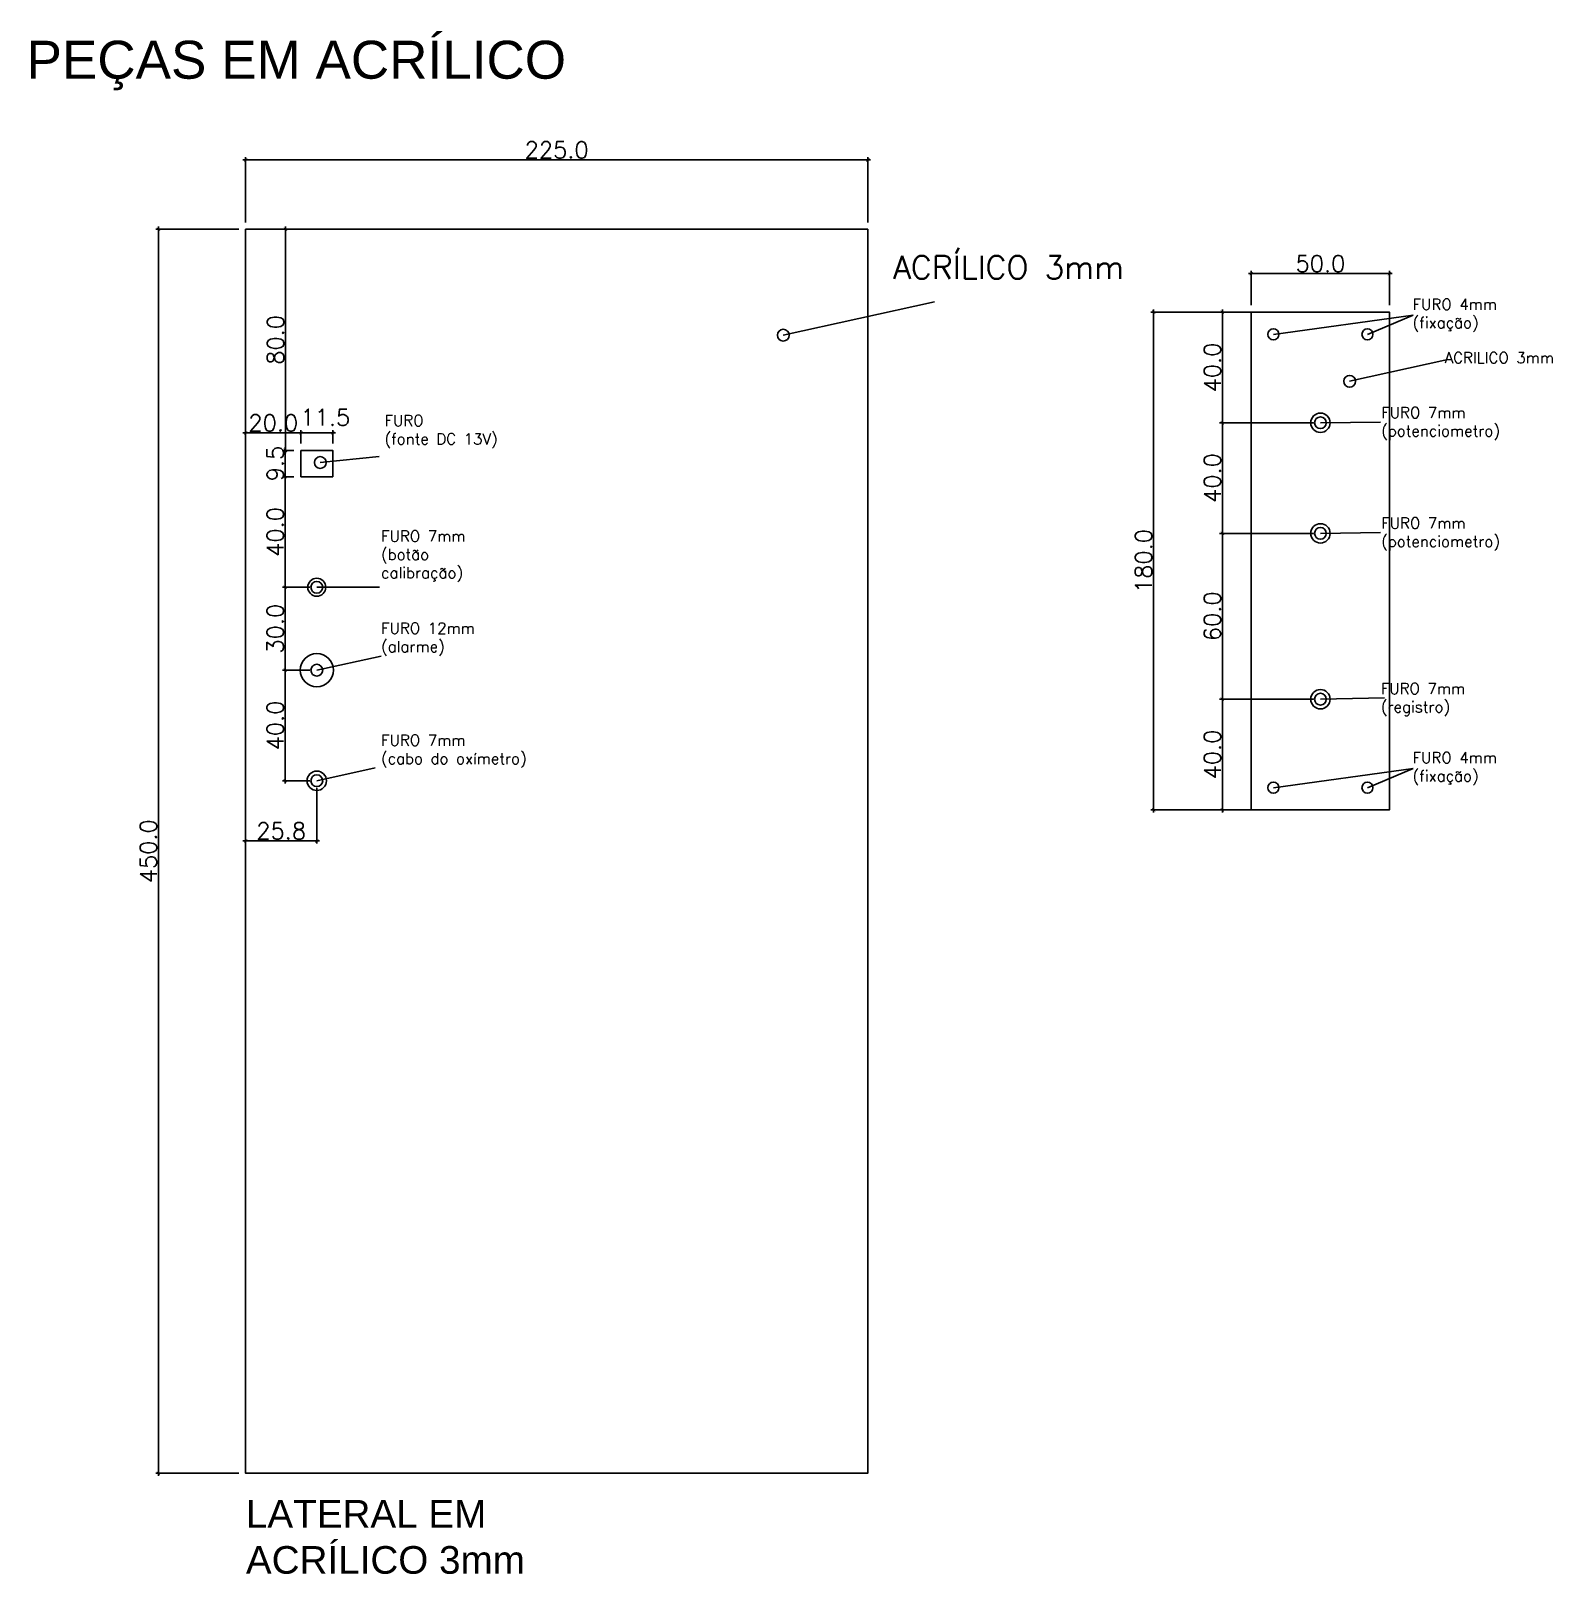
# Model space of a CAD drawing. Header units: millimetres. Extents: x 375 to 6718, y -847 to 3071.
# Drawn here: x 3575 to 4125, y -847 to -289 of the extents above; entities that cross this region are included whole.
import ezdxf

# ---------------------------------------------------------------- set-up
doc = ezdxf.new("R2010")
doc.units = ezdxf.units.MM
doc.header["$LTSCALE"] = 10
for name, color, linetype in [('01', 1, 'Continuous'), ('1000-dim1', 1, 'Continuous'), ('2', 2, 'Continuous'), ('Carimbo', 2, 'Continuous')]:
    doc.layers.add(name, color=color, linetype=linetype)
doc.layers.add('B-TEXTO02', color=2, linetype='Continuous', lineweight=20)
doc.styles.add('r80', font='romans.shx')
doc.styles.add('SR80-001', font='romans.shx', dxfattribs={"height": 0.2})
doc.styles.add('T7', font='arial.ttf')
doc.dimstyles.new('cadnorma_dim1', dxfattribs={"dimscale": 0, "dimtxt": 6, "dimasz": 1.2, "dimexe": 1, "dimexo": 2.5, "dimgap": 0.6, "dimtad": 1, "dimdec": 1, "dimzin": 4, "dimdsep": 46, "dimtxsty": 'r80', "dimblk": 'ARCHTICK', "dimcen": -1, "dimdle": 1, "dimclrd": 1, "dimclre": 1, "dimclrt": 2, "dimaunit": 1, "dimazin": 0, "dimtfac": 1, "dimtdec": 1, "dimtix": 1, "dimtmove": 2, "dimatfit": 0, "dimfxl": 0, "dimtolj": 1, "dimtzin": 0, "dimarcsym": 0})

msp = doc.modelspace()

# ---------------------------------------------------------------- texts
at = {"layer": 'B-TEXTO02', "attachment_point": 4, "style": 'SR80-001'}
for s, insert, char_height, width in [('\\A1;ACRÍLICO 3mm', (3886.41, -374.66), 8.4008, 89.6409), ('\\A1;FURO 4mm\\P(fixação)', (4074.29, -392.03), 3.9755, 42.4204), ('\\A1;ACRILICO 3mm', (4085.89, -407.37), 3.9755, 42.4204), ('\\A1;FURO \\P(fonte DC 13V)', (3702.5, -434.09), 3.9755, 49.1455), ('\\A1;FURO 7mm\\P(potenciometro)', (4062.94, -431.18), 3.9755, 42.4204), ('\\A1;FURO 7mm\\P(potenciometro)', (4062.94, -471.18), 3.9755, 42.4204), ('\\A1;FURO 7mm\\P(botão calibração)', (3701.25, -479.21), 3.9755, 42.4204), ('\\A1;FURO 12mm\\P(alarme)', (3701.25, -509.21), 3.9755, 42.4204), ('\\A1;FURO 7mm\\P(registro)', (4062.79, -531.02), 3.9755, 42.4204), ('\\A1;FURO 7mm\\P(cabo do oxímetro)', (3701.25, -549.71), 3.9755, 68.0141), ('\\A1;FURO 4mm\\P(fixação)', (4074.29, -556.02), 3.9755, 42.4204)]:
    msp.add_mtext(s, dxfattribs=dict(at, insert=insert, char_height=char_height, width=width))
at = {"layer": 'Carimbo', "attachment_point": 1, "style": 'T7'}
for s, width, heights, insert, char_height in [('PEÇAS EM ACRÍLICO', 276.2516, [57.3], (3573.04, -292.71), 13.7365), ('LATERAL EM ACRÍLICO 3mm', 108.6812, [50.23], (3652.37, -820.6), 10)]:
    msp.add_mtext_dynamic_manual_height_columns(s, width=width, gutter_width=5, heights=heights, dxfattribs=dict(at, insert=insert, char_height=char_height))

# ---------------------------------------------------------------- blocks, each defined once
blk = doc.blocks.new('_ArchTick')
at = {"color": 0, "linetype": 'ByBlock', "const_width": 0.15}
blk.add_lwpolyline([(-0.5, -0.5), (0.5, 0.5)], dxfattribs=at)
blk = doc.blocks.new('*D106')
at = {"layer": '1000-dim1', "color": 1, "lineweight": -2}
for p, q in [((3652.26, -358.41), (3652.26, -334.81)), ((3877.26, -358.41), (3877.26, -334.81)), ((3651.26, -335.81), (3878.26, -335.81))]:
    blk.add_line(p, q, dxfattribs=at)
at = {"layer": 'Defpoints', "color": 0}
for p in [(3877.26, -335.81), (3652.26, -360.91), (3877.26, -360.91)]:
    blk.add_point(p, dxfattribs=at)
at = {"layer": '1000-dim1', "color": 1, "lineweight": -2, "xscale": 1.2, "yscale": 1.2, "zscale": 1.2, "rotation": 180}
blk.add_blockref('_ArchTick', (3652.26, -335.81), dxfattribs=at)
at = {"layer": '1000-dim1', "color": 1, "lineweight": -2, "xscale": 1.2, "yscale": 1.2, "zscale": 1.2}
blk.add_blockref('_ArchTick', (3877.26, -335.81), dxfattribs=at)
at = {"layer": '1000-dim1', "color": 2, "insert": (3764.76, -332.21), "char_height": 6, "attachment_point": 5, "style": 'r80'}
blk.add_mtext('\\A1;225.0', dxfattribs=at)
blk = doc.blocks.new('*D107')
at = {"layer": '1000-dim1', "color": 1, "lineweight": -2}
for p, q in [((3649.76, -360.91), (3619.74, -360.91)), ((3620.74, -359.91), (3620.74, -811.91)), ((3649.76, -810.91), (3619.74, -810.91))]:
    blk.add_line(p, q, dxfattribs=at)
at = {"layer": 'Defpoints', "color": 0}
for p in [(3652.26, -360.91), (3620.74, -810.91), (3652.26, -810.91)]:
    blk.add_point(p, dxfattribs=at)
at = {"layer": '1000-dim1', "color": 1, "lineweight": -2, "xscale": 1.2, "yscale": 1.2, "zscale": 1.2}
for p, rotation in [((3620.74, -360.91), 90), ((3620.74, -810.91), 270)]:
    blk.add_blockref('_ArchTick', p, dxfattribs=dict(at, rotation=rotation))
at = {"layer": '1000-dim1', "color": 2, "insert": (3617.14, -585.91), "char_height": 6, "attachment_point": 5, "rotation": 90, "style": 'r80'}
blk.add_mtext('\\A1;450.0', dxfattribs=at)
blk = doc.blocks.new('*D108')
at = {"layer": '1000-dim1', "color": 1, "lineweight": -2}
for p, q in [((3669.76, -440.91), (3665.59, -440.91)), ((3666.59, -440.91), (3666.59, -439.71)), ((3666.59, -440.91), (3666.59, -450.41)), ((3669.76, -450.41), (3665.59, -450.41)), ((3666.59, -450.41), (3666.59, -451.61))]:
    blk.add_line(p, q, dxfattribs=at)
at = {"layer": 'Defpoints', "color": 0}
for p in [(3672.26, -440.91), (3666.59, -450.41), (3672.26, -450.41)]:
    blk.add_point(p, dxfattribs=at)
at = {"layer": '1000-dim1', "color": 1, "lineweight": -2, "xscale": 1.2, "yscale": 1.2, "zscale": 1.2}
for p, rotation in [((3666.59, -440.91), 270), ((3666.59, -450.41), 90)]:
    blk.add_blockref('_ArchTick', p, dxfattribs=dict(at, rotation=rotation))
at = {"layer": '1000-dim1', "color": 2, "insert": (3662.99, -445.66), "char_height": 6, "attachment_point": 5, "rotation": 90, "style": 'r80'}
blk.add_mtext('\\A1;9.5', dxfattribs=at)
blk = doc.blocks.new('*D109')
at = {"layer": '1000-dim1', "color": 1, "lineweight": -2}
for p, q in [((3671.26, -434.56), (3684.76, -434.56)), ((3672.26, -438.41), (3672.26, -433.56)), ((3683.76, -438.41), (3683.76, -433.56))]:
    blk.add_line(p, q, dxfattribs=at)
at = {"layer": 'Defpoints', "color": 0}
for p in [(3683.76, -434.56), (3672.26, -440.91), (3683.76, -440.91)]:
    blk.add_point(p, dxfattribs=at)
at = {"layer": '1000-dim1', "color": 1, "lineweight": -2, "xscale": 1.2, "yscale": 1.2, "zscale": 1.2, "rotation": 180}
blk.add_blockref('_ArchTick', (3672.26, -434.56), dxfattribs=at)
at = {"layer": '1000-dim1', "color": 1, "lineweight": -2, "xscale": 1.2, "yscale": 1.2, "zscale": 1.2}
blk.add_blockref('_ArchTick', (3683.76, -434.56), dxfattribs=at)
at = {"layer": '1000-dim1', "color": 2, "insert": (3681.1, -428.95), "char_height": 6, "attachment_point": 5, "style": 'r80'}
blk.add_mtext('\\A1;11.5', dxfattribs=at)
blk = doc.blocks.new('*D110')
at = {"layer": '1000-dim1', "color": 1, "lineweight": -2}
for p, q in [((3652.26, -562.91), (3652.26, -583.16)), ((3678.01, -562.91), (3678.01, -583.16)), ((3679.01, -582.16), (3651.26, -582.16))]:
    blk.add_line(p, q, dxfattribs=at)
at = {"layer": 'Defpoints', "color": 0}
for p in [(3652.26, -560.41), (3678.01, -560.41), (3652.26, -582.16)]:
    blk.add_point(p, dxfattribs=at)
at = {"layer": '1000-dim1', "color": 1, "lineweight": -2, "xscale": 1.2, "yscale": 1.2, "zscale": 1.2, "rotation": 180}
blk.add_blockref('_ArchTick', (3652.26, -582.16), dxfattribs=at)
at = {"layer": '1000-dim1', "color": 1, "lineweight": -2, "xscale": 1.2, "yscale": 1.2, "zscale": 1.2}
blk.add_blockref('_ArchTick', (3678.01, -582.16), dxfattribs=at)
at = {"layer": '1000-dim1', "color": 2, "insert": (3665.14, -578.56), "char_height": 6, "attachment_point": 5, "style": 'r80'}
blk.add_mtext('\\A1;25.8', dxfattribs=at)
blk = doc.blocks.new('*D111')
at = {"layer": '1000-dim1', "color": 1, "lineweight": -2}
for p, q in [((3675.51, -520.41), (3665.59, -520.41)), ((3666.59, -561.41), (3666.59, -519.41)), ((3675.51, -560.41), (3665.59, -560.41))]:
    blk.add_line(p, q, dxfattribs=at)
at = {"layer": 'Defpoints', "color": 0}
for p in [(3666.59, -520.41), (3678.01, -520.41), (3678.01, -560.41)]:
    blk.add_point(p, dxfattribs=at)
at = {"layer": '1000-dim1', "color": 1, "lineweight": -2, "xscale": 1.2, "yscale": 1.2, "zscale": 1.2}
for p, rotation in [((3666.59, -520.41), 90), ((3666.59, -560.41), 270)]:
    blk.add_blockref('_ArchTick', p, dxfattribs=dict(at, rotation=rotation))
at = {"layer": '1000-dim1', "color": 2, "insert": (3662.99, -540.41), "char_height": 6, "attachment_point": 5, "rotation": 90, "style": 'r80'}
blk.add_mtext('\\A1;40.0', dxfattribs=at)
blk = doc.blocks.new('*D112')
at = {"layer": '1000-dim1', "color": 1, "lineweight": -2}
for p, q in [((3675.51, -490.41), (3665.59, -490.41)), ((3666.59, -521.41), (3666.59, -489.41)), ((3675.51, -520.41), (3665.59, -520.41))]:
    blk.add_line(p, q, dxfattribs=at)
at = {"layer": 'Defpoints', "color": 0}
for p in [(3666.59, -490.41), (3678.01, -490.41), (3678.01, -520.41)]:
    blk.add_point(p, dxfattribs=at)
at = {"layer": '1000-dim1', "color": 1, "lineweight": -2, "xscale": 1.2, "yscale": 1.2, "zscale": 1.2}
for p, rotation in [((3666.59, -490.41), 90), ((3666.59, -520.41), 270)]:
    blk.add_blockref('_ArchTick', p, dxfattribs=dict(at, rotation=rotation))
at = {"layer": '1000-dim1', "color": 2, "insert": (3662.99, -505.41), "char_height": 6, "attachment_point": 5, "rotation": 90, "style": 'r80'}
blk.add_mtext('\\A1;30.0', dxfattribs=at)
blk = doc.blocks.new('*D113')
at = {"layer": '1000-dim1', "color": 1, "lineweight": -2}
for p, q in [((3669.76, -450.41), (3665.59, -450.41)), ((3666.59, -491.41), (3666.59, -449.41)), ((3675.51, -490.41), (3665.59, -490.41))]:
    blk.add_line(p, q, dxfattribs=at)
at = {"layer": 'Defpoints', "color": 0}
for p in [(3666.59, -450.41), (3672.26, -450.41), (3678.01, -490.41)]:
    blk.add_point(p, dxfattribs=at)
at = {"layer": '1000-dim1', "color": 1, "lineweight": -2, "xscale": 1.2, "yscale": 1.2, "zscale": 1.2}
for p, rotation in [((3666.59, -450.41), 90), ((3666.59, -490.41), 270)]:
    blk.add_blockref('_ArchTick', p, dxfattribs=dict(at, rotation=rotation))
at = {"layer": '1000-dim1', "color": 2, "insert": (3662.99, -470.41), "char_height": 6, "attachment_point": 5, "rotation": 90, "style": 'r80'}
blk.add_mtext('\\A1;40.0', dxfattribs=at)
blk = doc.blocks.new('*D114')
at = {"layer": '1000-dim1', "color": 1, "lineweight": -2}
for p, q in [((3673.26, -434.56), (3651.26, -434.56)), ((3652.26, -438.41), (3652.26, -433.56)), ((3672.26, -438.41), (3672.26, -433.56))]:
    blk.add_line(p, q, dxfattribs=at)
at = {"layer": 'Defpoints', "color": 0}
for p in [(3652.26, -434.56), (3652.26, -440.91), (3672.26, -440.91)]:
    blk.add_point(p, dxfattribs=at)
at = {"layer": '1000-dim1', "color": 1, "lineweight": -2, "xscale": 1.2, "yscale": 1.2, "zscale": 1.2, "rotation": 180}
blk.add_blockref('_ArchTick', (3652.26, -434.56), dxfattribs=at)
at = {"layer": '1000-dim1', "color": 1, "lineweight": -2, "xscale": 1.2, "yscale": 1.2, "zscale": 1.2}
blk.add_blockref('_ArchTick', (3672.26, -434.56), dxfattribs=at)
at = {"layer": '1000-dim1', "color": 2, "insert": (3662.26, -430.96), "char_height": 6, "attachment_point": 5, "style": 'r80'}
blk.add_mtext('\\A1;20.0', dxfattribs=at)
blk = doc.blocks.new('*D115')
at = {"layer": '1000-dim1', "color": 1, "lineweight": -2}
for p, q in [((3669.76, -360.91), (3665.7, -360.91)), ((3666.7, -441.91), (3666.7, -359.91)), ((3669.76, -440.91), (3665.7, -440.91))]:
    blk.add_line(p, q, dxfattribs=at)
at = {"layer": 'Defpoints', "color": 0}
for p in [(3666.7, -360.91), (3672.26, -360.91), (3672.26, -440.91)]:
    blk.add_point(p, dxfattribs=at)
at = {"layer": '1000-dim1', "color": 1, "lineweight": -2, "xscale": 1.2, "yscale": 1.2, "zscale": 1.2}
for p, rotation in [((3666.7, -360.91), 90), ((3666.7, -440.91), 270)]:
    blk.add_blockref('_ArchTick', p, dxfattribs=dict(at, rotation=rotation))
at = {"layer": '1000-dim1', "color": 2, "insert": (3663.1, -400.91), "char_height": 6, "attachment_point": 5, "rotation": 90, "style": 'r80'}
blk.add_mtext('\\A1;80.0', dxfattribs=at)
blk = doc.blocks.new('*D157')
at = {"layer": '1000-dim1', "color": 1, "lineweight": -2}
for p, q in [((4014.95, -376.96), (4066.95, -376.96)), ((4015.95, -388.41), (4015.95, -375.96)), ((4065.95, -388.41), (4065.95, -375.96))]:
    blk.add_line(p, q, dxfattribs=at)
at = {"layer": 'Defpoints', "color": 0}
for p in [(4065.95, -376.96), (4015.95, -390.91), (4065.95, -390.91)]:
    blk.add_point(p, dxfattribs=at)
at = {"layer": '1000-dim1', "color": 1, "lineweight": -2, "xscale": 1.2, "yscale": 1.2, "zscale": 1.2, "rotation": 180}
blk.add_blockref('_ArchTick', (4015.95, -376.96), dxfattribs=at)
at = {"layer": '1000-dim1', "color": 1, "lineweight": -2, "xscale": 1.2, "yscale": 1.2, "zscale": 1.2}
blk.add_blockref('_ArchTick', (4065.95, -376.96), dxfattribs=at)
at = {"layer": '1000-dim1', "color": 2, "insert": (4040.95, -373.36), "char_height": 6, "attachment_point": 5, "style": 'r80'}
blk.add_mtext('\\A1;50.0', dxfattribs=at)
blk = doc.blocks.new('*D156')
at = {"layer": '1000-dim1', "color": 1, "lineweight": -2}
for p, q in [((3980.61, -389.91), (3980.61, -571.91)), ((4013.45, -390.91), (3979.61, -390.91)), ((4013.45, -570.91), (3979.61, -570.91))]:
    blk.add_line(p, q, dxfattribs=at)
at = {"layer": 'Defpoints', "color": 0}
for p in [(4015.95, -390.91), (3980.61, -570.91), (4015.95, -570.91)]:
    blk.add_point(p, dxfattribs=at)
at = {"layer": '1000-dim1', "color": 1, "lineweight": -2, "xscale": 1.2, "yscale": 1.2, "zscale": 1.2}
for p, rotation in [((3980.61, -390.91), 90), ((3980.61, -570.91), 270)]:
    blk.add_blockref('_ArchTick', p, dxfattribs=dict(at, rotation=rotation))
at = {"layer": '1000-dim1', "color": 2, "insert": (3977.01, -480.91), "char_height": 6, "attachment_point": 5, "rotation": 90, "style": 'r80'}
blk.add_mtext('\\A1;180.0', dxfattribs=at)
blk = doc.blocks.new('*D161')
at = {"layer": '1000-dim1', "color": 1, "lineweight": -2}
for p, q in [((4005.5, -389.91), (4005.5, -431.91)), ((4038.45, -390.91), (4004.5, -390.91)), ((4038.45, -430.91), (4004.5, -430.91))]:
    blk.add_line(p, q, dxfattribs=at)
at = {"layer": 'Defpoints', "color": 0}
for p in [(4040.95, -390.91), (4005.5, -430.91), (4040.95, -430.91)]:
    blk.add_point(p, dxfattribs=at)
at = {"layer": '1000-dim1', "color": 1, "lineweight": -2, "xscale": 1.2, "yscale": 1.2, "zscale": 1.2}
for p, rotation in [((4005.5, -390.91), 90), ((4005.5, -430.91), 270)]:
    blk.add_blockref('_ArchTick', p, dxfattribs=dict(at, rotation=rotation))
at = {"layer": '1000-dim1', "color": 2, "insert": (4001.9, -410.91), "char_height": 6, "attachment_point": 5, "rotation": 90, "style": 'r80'}
blk.add_mtext('\\A1;40.0', dxfattribs=at)
blk = doc.blocks.new('*D162')
at = {"layer": '1000-dim1', "color": 1, "lineweight": -2}
for p, q in [((4038.45, -430.91), (4004.5, -430.91)), ((4005.5, -429.91), (4005.5, -471.91)), ((4038.45, -470.91), (4004.5, -470.91))]:
    blk.add_line(p, q, dxfattribs=at)
at = {"layer": 'Defpoints', "color": 0}
for p in [(4040.95, -430.91), (4005.5, -470.91), (4040.95, -470.91)]:
    blk.add_point(p, dxfattribs=at)
at = {"layer": '1000-dim1', "color": 1, "lineweight": -2, "xscale": 1.2, "yscale": 1.2, "zscale": 1.2}
for p, rotation in [((4005.5, -430.91), 90), ((4005.5, -470.91), 270)]:
    blk.add_blockref('_ArchTick', p, dxfattribs=dict(at, rotation=rotation))
at = {"layer": '1000-dim1', "color": 2, "insert": (4001.9, -450.91), "char_height": 6, "attachment_point": 5, "rotation": 90, "style": 'r80'}
blk.add_mtext('\\A1;40.0', dxfattribs=at)
blk = doc.blocks.new('*D163')
at = {"layer": '1000-dim1', "color": 1, "lineweight": -2}
for p, q in [((4038.45, -470.91), (4004.5, -470.91)), ((4005.5, -469.91), (4005.5, -531.91)), ((4038.45, -530.91), (4004.5, -530.91))]:
    blk.add_line(p, q, dxfattribs=at)
at = {"layer": 'Defpoints', "color": 0}
for p in [(4040.95, -470.91), (4005.5, -530.91), (4040.95, -530.91)]:
    blk.add_point(p, dxfattribs=at)
at = {"layer": '1000-dim1', "color": 1, "lineweight": -2, "xscale": 1.2, "yscale": 1.2, "zscale": 1.2}
for p, rotation in [((4005.5, -470.91), 90), ((4005.5, -530.91), 270)]:
    blk.add_blockref('_ArchTick', p, dxfattribs=dict(at, rotation=rotation))
at = {"layer": '1000-dim1', "color": 2, "insert": (4001.9, -500.91), "char_height": 6, "attachment_point": 5, "rotation": 90, "style": 'r80'}
blk.add_mtext('\\A1;60.0', dxfattribs=at)
blk = doc.blocks.new('*D164')
at = {"layer": '1000-dim1', "color": 1, "lineweight": -2}
for p, q in [((4005.5, -529.91), (4005.5, -571.91)), ((4038.45, -530.91), (4004.5, -530.91)), ((4038.45, -570.91), (4004.5, -570.91))]:
    blk.add_line(p, q, dxfattribs=at)
at = {"layer": 'Defpoints', "color": 0}
for p in [(4040.95, -530.91), (4005.5, -570.91), (4040.95, -570.91)]:
    blk.add_point(p, dxfattribs=at)
at = {"layer": '1000-dim1', "color": 1, "lineweight": -2, "xscale": 1.2, "yscale": 1.2, "zscale": 1.2}
for p, rotation in [((4005.5, -530.91), 90), ((4005.5, -570.91), 270)]:
    blk.add_blockref('_ArchTick', p, dxfattribs=dict(at, rotation=rotation))
at = {"layer": '1000-dim1', "color": 2, "insert": (4001.9, -550.91), "char_height": 6, "attachment_point": 5, "rotation": 90, "style": 'r80'}
blk.add_mtext('\\A1;40.0', dxfattribs=at)

# ---------------------------------------------------------------- dimensions: what is measured, and where the dimension line sits
at = {"layer": '1000-dim1'}
for base, p1, p2, picture, middle in [((3877.26, -335.81), (3652.26, -360.91), (3877.26, -360.91), '*D106', (3764.76, -332.21)), ((4065.95, -376.96), (4015.95, -390.91), (4065.95, -390.91), '*D157', (4040.95, -373.36)), ((3652.26, -434.56), (3672.26, -440.91), (3652.26, -440.91), '*D114', (3662.26, -430.96)), ((3652.2633507, -582.1649226), (3678.0133508, -560.4097947), (3652.2633507, -560.4097947), '*D110', (3665.1383507, -578.5649226))]:
    dim = msp.add_linear_dim(base=base, p1=p1, p2=p2, dimstyle='cadnorma_dim1', override={"dimscale": 1}, dxfattribs=at)
    dim.commit()
    dim.dimension.update_dxf_attribs({"geometry": picture, "text_midpoint": middle})
for base, p1, p2, picture, middle in [((3620.74, -810.91), (3652.26, -360.91), (3652.26, -810.91), '*D107', (3617.14, -585.91)), ((3666.7, -360.91), (3672.26, -440.91), (3672.26, -360.91), '*D115', (3663.1, -400.91)), ((3980.61, -570.91), (4015.95, -390.91), (4015.95, -570.91), '*D156', (3977.01, -480.91)), ((4005.5, -430.91), (4040.95, -390.91), (4040.95, -430.91), '*D161', (4001.9, -410.91)), ((4005.5, -470.91), (4040.95, -430.91), (4040.95, -470.91), '*D162', (4001.9, -450.91)), ((3666.59, -450.41), (3672.26, -440.91), (3672.26, -450.41), '*D108', (3662.99, -445.66)), ((3666.59, -450.41), (3678.01, -490.41), (3672.26, -450.41), '*D113', (3662.99, -470.41)), ((4005.5, -530.91), (4040.95, -470.91), (4040.95, -530.91), '*D163', (4001.9, -500.91)), ((3666.59, -490.41), (3678.01, -520.41), (3678.01, -490.41), '*D112', (3662.99, -505.41)), ((3666.59, -520.41), (3678.01, -560.41), (3678.01, -520.41), '*D111', (3662.99, -540.41)), ((4005.5, -570.91), (4040.95, -530.91), (4040.95, -570.91), '*D164', (4001.9, -550.91))]:
    dim = msp.add_linear_dim(base=base, p1=p1, p2=p2, angle=90, dimstyle='cadnorma_dim1', override={"dimscale": 1}, dxfattribs=at)
    dim.commit()
    dim.dimension.update_dxf_attribs({"geometry": picture, "text_midpoint": middle})
dim = msp.add_linear_dim(base=(3683.76, -434.56), p1=(3672.26, -440.91), p2=(3683.76, -440.91), dimstyle='cadnorma_dim1', override={"dimscale": 1}, dxfattribs=at)
dim.commit()
dim.dimension.update_dxf_attribs({"geometry": '*D109', "text_midpoint": (3681.1, -428.95), "dimtype": 160})

# ---------------------------------------------------------------- linework, layer by layer
at = {"layer": '01'}
for p, q in [((3846.7, -399.22), (3901.37, -387.15)), ((4023.95, -398.92), (4074.5, -392)), ((4057.95, -398.92), (4074.5, -392)), ((4051.52, -415.9), (4087.04, -408.06)), ((4040.95, -430.91), (4062.73, -430.64)), ((3679.26, -445.29), (3700.52, -443.16)), ((4040.95, -470.91), (4062.73, -470.64)), ((3678.01, -490.41), (3700.72, -490.41)), ((3678.01, -520.41), (3701.25, -515.28)), ((4040.95, -530.91), (4064.1, -530.44)), ((3678.01, -560.41), (3699.11, -555.75)), ((4023.95, -562.91), (4074.5, -555.99)), ((4057.95, -562.91), (4074.5, -555.99))]:
    msp.add_line(p, q, dxfattribs=at)
for centre in [(3846.7, -399.22), (4051.52, -415.9), (4040.95, -430.91), (3679.26, -445.29), (4040.95, -470.91), (3678.01, -490.41), (3678.01, -520.41), (4040.95, -530.91), (3678.01, -560.41)]:
    msp.add_circle(centre, 2.13, dxfattribs=at)
at = {"layer": '1000-dim1'}
for centre in [(4023.95, -398.92), (4057.95, -398.92), (4023.95, -562.91), (4057.95, -562.91)]:
    msp.add_circle(centre, 2, dxfattribs=at)
at = {"layer": '2'}
for points in [[(3652.26, -360.91), (3877.26, -360.91), (3877.26, -810.91), (3652.26, -810.91)], [(4015.95, -390.91), (4065.95, -390.91), (4065.95, -570.91), (4015.95, -570.91)], [(3672.26, -440.91), (3683.76, -440.91), (3683.76, -450.41), (3672.26, -450.41)]]:
    msp.add_lwpolyline(points, close=True, dxfattribs=at)
for centre, radius in [((4040.95, -430.91), 3.5), ((4040.95, -470.91), 3.5), ((3678.01, -490.41), 3.25), ((3678.01, -520.41), 6), ((4040.95, -530.91), 3.5), ((3678.01, -560.41), 3.5)]:
    msp.add_circle(centre, radius, dxfattribs=at)

msp.set_redraw_order([(e.dxf.handle, doc.entitydb.next_handle()) for e in msp.query("TEXT MTEXT ATTDEF DIMENSION ARC_DIMENSION")])  # texts and dimensions are drawn at this point

doc.saveas('drawing.dxf')
